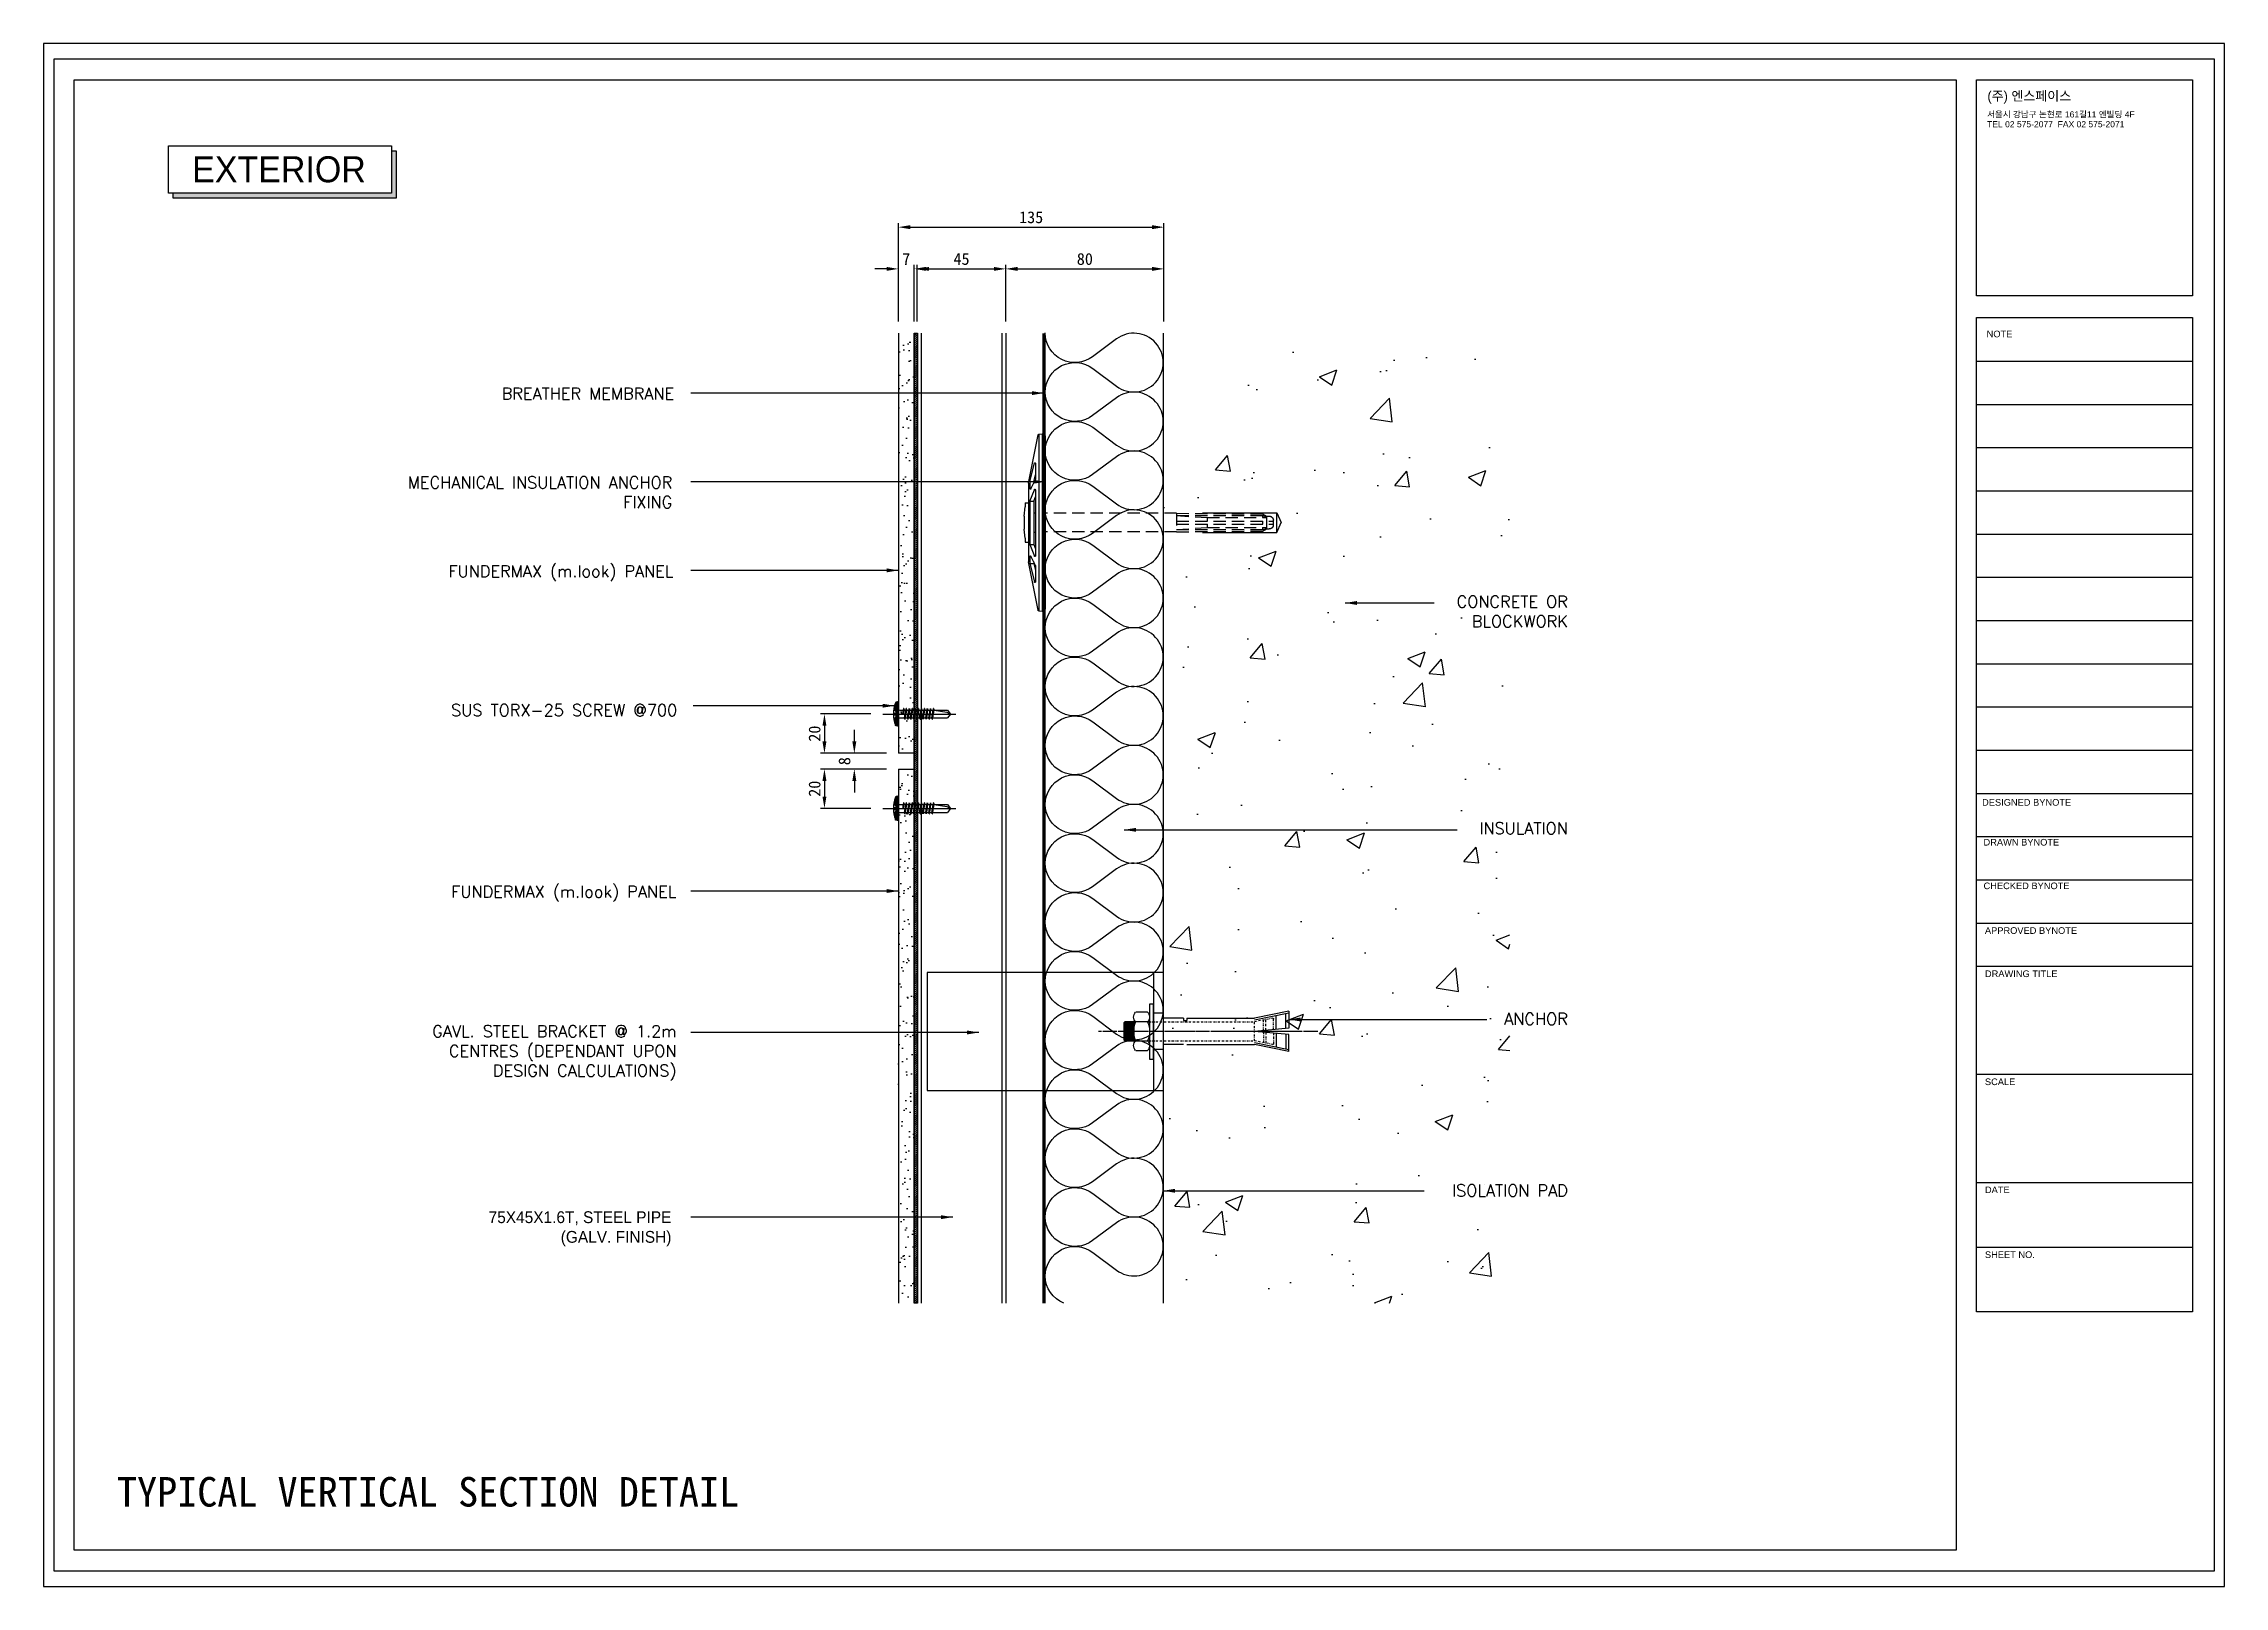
# Model space of a CAD drawing. Header units: millimetres. Extents: x 6755 to 21493, y 282 to 5565.
# Drawn here: x 7863 to 8972, y 2635 to 3419 of the extents above; entities that cross this region are included whole.
import ezdxf

# ---------------------------------------------------------------- set-up
doc = ezdxf.new("R2010")
doc.units = ezdxf.units.MM
doc.header["$MEASUREMENT"] = 0
for name, pattern in [('CENTER', [7.75, 7.25, -0.25, 0, -0.25]), ('DASHDOTX2', [2, 1, -0.5, 0, -0.5]), ('HIDDEN', [0.375, 0.25, -0.125])]:
    doc.linetypes.add(name, pattern=pattern)
for name, color, linetype in [('3', 3, 'Continuous'), ('Bolt', 1, 'Continuous'), ('BREATHER', 150, 'Continuous'), ('DIM', 1, 'Continuous'), ('Dims', 1, 'Continuous'), ('INSULATION', 2, 'Continuous'), ('Pressings', 3, 'Continuous'), ('Structure', 6, 'Continuous')]:
    doc.layers.add(name, color=color, linetype=linetype)
for name, color, linetype, true_color in [('4', 4, 'Continuous', 0x00ffff), ('Components', 7, 'Continuous', 0x000000), ('nt', 7, 'Continuous', 0x994c00), ('NT Panel', 7, 'Continuous', 0xbfff7f), ('TE 07', 7, 'Continuous', 0x000000), ('TEXT', 2, 'Continuous', 0xffff00)]:
    doc.layers.add(name, color=color, linetype=linetype, true_color=true_color)
doc.styles.add('Arial', font='arial.ttf')
doc.styles.add('HY울릉도L', font='Dotum.ttf')
doc.styles.add('style1', font='simplex.shx')
doc.dimstyles.new('Telling', dxfattribs={"dimscale": 2, "dimtxt": 3, "dimasz": 3, "dimexe": 1, "dimexo": 3, "dimgap": 1, "dimtad": 1, "dimdec": 1, "dimrnd": 1, "dimdsep": 46, "dimtxsty": 'Standard', "dimcen": 3, "dimclrd": 1, "dimclre": 1, "dimclrt": 2, "dimadec": 0, "dimazin": 0, "dimtfac": 1, "dimtdec": 1, "dimtofl": 0, "dimtmove": 0, "dimatfit": 0, "dimfxl": 1, "dimtolj": 1, "dimtzin": 0, "dimlwe": -1, "dimarcsym": 0})
pattern_1 = [(142.5, (31060.019, 1779.269), (0.3200063, 9.7882647), [0, -7.7216, 0, -8.636, 0, -8.255]), (172.5, (31060.019, 1779.269), (-8.990466, 14.336502), [0, -4.1656, 0, -6.9596, 0, -2.667]), (212.5, (31066.267, 1779.269), (-15.8198474, 0.0287437), [0, -2.54, 0, -9.144, 0, -11.938]), (222.5, (31066.267, 1779.269), (-15.271129, 4.4585865), [0, -1.27, 0, -5.9944, 0, -6.858])]

msp = doc.modelspace()

# ---------------------------------------------------------------- texts
at = {"layer": 'TEXT', "color": 7, "style": 'HY울릉도L'}
msp.add_text('EXTERIOR', height=13.2001, dxfattribs=at).set_placement((7938.926, 3348.117))
at = {"layer": 'TEXT'}
msp.add_text('TYPICAL VERTICAL SECTION DETAIL', height=15, dxfattribs=at).set_placement((7900.681, 2675.068))
at = {"layer": 'TEXT', "char_height": 6, "style": 'style1'}
for s, insert, width, attachment_point in [('\\pxqr;BREATHER MEMBRANE', (8183.966, 3243.715), 147.63272, 3), ('\\pxqr;MECHANICAL INSULATION ANCHOR FIXING', (8183.019, 3198.523), 153.91383, 3), ('\\pxqr;FUNDERMAX (m.look) PANEL', (8183.641, 3153.423), 153.91383, 3), ('CONCRETE OR \\PBLOCKWORK', (8638.378, 3137.958), 147.63272, 3), ('\\pxqr;SUS TORX-25 SCREW @700', (8037.896, 3082.821), 147.63272, 1), ('INSULATION', (8638.378, 3022.802), 63.01319, 3), ('\\pxqr;FUNDERMAX (m.look) PANEL', (8185.063, 2990.572), 153.91383, 3), ('\\pxqr;GAVL. STEEL BRACKET @ 1.2m CENTRES (DEPENDANT UPON DESIGN CALCULATIONS)', (8037.526, 2919.615), 147.63272, 1), ('ANCHOR', (8638.378, 2925.914), 147.63272, 3), ('ISOLATION PAD', (8638.378, 2838.689), 147.63272, 3), ('{\\fHY울릉도L|b0|i0|c129|p18;75X45X1.6T, STEEL PIPE \\P(GALV. FINISH)}', (8182.581, 2825.135), 168.52677, 3)]:
    msp.add_mtext(s, dxfattribs=dict(at, insert=insert, width=width, attachment_point=attachment_point))

# ---------------------------------------------------------------- blocks, each defined once
blk = doc.blocks.new('AL-TEMPLATE')
at = {"color": 9, "true_color": 0xc0c0c0}
for p, q in [((2716.82, 1392.97), (2800.02, 1392.97)), ((2716.82, 1376.33), (2800.02, 1376.33)), ((2716.82, 1359.69), (2800.02, 1359.69)), ((2716.82, 1343.05), (2800.02, 1343.05)), ((2716.82, 1326.41), (2800.02, 1326.41)), ((2716.82, 1309.77), (2800.02, 1309.77)), ((2716.82, 1293.13), (2800.02, 1293.13)), ((2716.82, 1276.49), (2800.02, 1276.49)), ((2716.82, 1259.85), (2800.02, 1259.85)), ((2716.82, 1243.21), (2800.02, 1243.21)), ((2716.82, 1209.93), (2800.02, 1209.93)), ((2716.82, 1193.29), (2800.02, 1193.29)), ((2716.82, 1176.65), (2800.02, 1176.65)), ((2716.82, 1118.41), (2800.02, 1118.41)), ((2716.82, 1076.81), (2800.02, 1076.81)), ((2716.82, 1051.85), (2800.02, 1051.85))]:
    blk.add_line(p, q, dxfattribs=at)
for points in [[(1976.34, 1509.45), (2808.34, 1509.45), (2808.34, 927.05), (1976.34, 927.05)], [(2716.82, 1501.32), (2800.02, 1501.32), (2800.02, 1418.12), (2716.82, 1418.12)], [(2716.82, 1409.8), (2800.02, 1409.8), (2800.02, 1026.89), (2716.82, 1026.89)]]:
    blk.add_lwpolyline(points, close=True, dxfattribs=at)
for points in [[(2716.82, 1226.57), (2800.02, 1226.57)], [(2716.82, 1160.01), (2800.02, 1160.01)]]:
    blk.add_lwpolyline(points, dxfattribs=at)
at = {"layer": 'nt', "color": 254, "linetype": 'Continuous', "true_color": 0xd6d6d6}
blk.add_lwpolyline([(1972.34, 1515.25), (1972.34, 921.25), (2812.34, 921.25), (2812.34, 1515.25)], close=True, dxfattribs=at)
at = {"layer": 'TE 07'}
blk.add_lwpolyline([(1984.07, 1501.32), (2709.08, 1501.32), (2709.08, 935.18), (1984.07, 935.18)], close=True, dxfattribs=at)
at = {"color": 150, "true_color": 0x007fff, "insert": (2721.06, 1496.93), "char_height": 3.6698, "width": 35.1369, "attachment_point": 1, "line_spacing_factor": 0.963855}
blk.add_mtext('\\fExpo M;(주) 엔스페이스', dxfattribs=at)
at = {"color": 7, "true_color": 0xffffff, "insert": (2720.94, 1489.17), "char_height": 2.3487, "width": 61.8214, "attachment_point": 1, "line_spacing_factor": 0.963855, "style": 'Arial'}
blk.add_mtext('\\fArial;서울시 강남구 논현로 161길11 엔빌딩 4F\\PTEL 02 575-2077  FAX 02 575-2071', dxfattribs=at)
at = {"color": 9, "true_color": 0xc0c0c0, "char_height": 2.5559, "attachment_point": 1, "line_spacing_factor": 0.963855}
for s, insert, width in [('\\fArial;NOTE', (2720.76, 1404.73), 11.9173), ('\\fArial;DESIGNED BYNOTE', (2719.01, 1224.39), 36.0906), ('\\fArial;DRAWN BYNOTE', (2719.56, 1209.04), 30.9788), ('\\fArial;CHECKED BYNOTE', (2719.56, 1192.25), 35.0282), ('\\fArial;APPROVED BYNOTE', (2720.1, 1175.04), 37.5533), ('\\fArial;DRAWING TITLE', (2720.1, 1158.4), 29.8086), ('\\fArial;SCALE', (2720.1, 1116.8), 13.8111), ('\\fArial;DATE', (2720.1, 1075.2), 11.517), ('\\fArial;SHEET NO.', (2720.1, 1050.24), 21.1247)]:
    blk.add_mtext(s, dxfattribs=dict(at, insert=insert, width=width))
blk = doc.blocks.new('Insulation Anchor')
at = {"layer": 'Components'}
for p, q in [((23834.6, 1327.2), (23832.3, 1322.3)), ((23834.6, 1317.3), (23832.3, 1322.3)), ((23834.6, 1317.3), (23834.6, 1327.2)), ((23872.3, 1327.2), (23834.6, 1327.2)), ((23872.3, 1317.3), (23834.6, 1317.3))]:
    blk.add_line(p, q, dxfattribs=at)
for points in [[(23953.9, 1367.3), (23952.3, 1366.3)], [(23952.3, 1366.3), (23952.3, 1278.3)], [(23953.9, 1367.3), (23953.9, 1277.3)], [(23955.6, 1367.2), (23953.9, 1367.3)], [(23955.6, 1367.2), (23955.6, 1277.5)], [(23955.9, 1366.9), (23955.9, 1366.9), (23955.9, 1366.9), (23955.9, 1367), (23955.8, 1367), (23955.8, 1367.1), (23955.7, 1367.1), (23955.6, 1367.2)], [(23960.9, 1342.3), (23955.9, 1366.9)], [(23957.8, 1352.5), (23957.8, 1352.5), (23957.8, 1352.6), (23957.8, 1352.7), (23957.7, 1352.7), (23957.6, 1352.7), (23957.6, 1352.7), (23957.5, 1352.7), (23957.4, 1352.6), (23957.3, 1352.5), (23957.3, 1352.5)], [(23957.3, 1352.5), (23957.3, 1344.1)], [(23958.2, 1343.1), (23957.3, 1346.6)], [(23957.3, 1344.1), (23957.4, 1343.9)], [(23959.7, 1339.4), (23957.4, 1343.9)], [(23960.1, 1343.1), (23957.8, 1352.5)], [(23958.2, 1343.1), (23958.2, 1342.4)], [(23960.1, 1343.1), (23958.2, 1343.1)], [(23960.1, 1343.1), (23960.1, 1339.5)], [(23960.9, 1342.3), (23960.9, 1302.3)], [(23957.8, 1339), (23957.8, 1339), (23957.8, 1339.1), (23957.7, 1339.1), (23957.7, 1339.2), (23957.6, 1339.2), (23957.6, 1339.2), (23957.5, 1339.2), (23957.5, 1339.1), (23957.4, 1339.1), (23957.4, 1339), (23957.3, 1339), (23957.3, 1339), (23957.3, 1338.9)], [(23957.3, 1338.9), (23957.3, 1305.3)], [(23960.1, 1333.1), (23958.2, 1333.1), (23957.3, 1335.3)], [(23960.1, 1333.1), (23957.8, 1339)], [(23958.2, 1333.1), (23958.2, 1311.2)], [(23959.7, 1339.4), (23959.7, 1339.4), (23959.7, 1339.3), (23959.8, 1339.3), (23959.8, 1339.3), (23959.9, 1339.3), (23960, 1339.3), (23960, 1339.3), (23960, 1339.3), (23960, 1339.4), (23960.1, 1339.4), (23960.1, 1339.5), (23960.1, 1339.5)], [(23960.1, 1333.1), (23960.1, 1311.2)], [(23962.6, 1332.3), (23960.9, 1332.3)], [(23962.6, 1332.3), (23962.6, 1330.3)], [(23958.2, 1327.2), (23957.3, 1327.2)], [(23963.1, 1325.6), (23962.6, 1330.3)], [(23963.1, 1325.6), (23963.1, 1318.9)], [(23958.2, 1317.4), (23957.3, 1317.4)], [(23960.1, 1311.2), (23958.2, 1311.2), (23957.3, 1309)], [(23960.1, 1311.2), (23957.8, 1305.2)], [(23962.6, 1312.3), (23960.9, 1312.3)], [(23962.6, 1314.3), (23963.1, 1318.9)], [(23962.6, 1314.3), (23962.6, 1312.3)], [(23955.9, 1277.7), (23960.9, 1302.3)], [(23957.3, 1305.3), (23957.3, 1305.2), (23957.4, 1305.2), (23957.4, 1305.1), (23957.5, 1305.1), (23957.5, 1305.1), (23957.6, 1305.1), (23957.6, 1305.1), (23957.7, 1305.1), (23957.7, 1305.1), (23957.8, 1305.1), (23957.8, 1305.2)], [(23960.1, 1301.4), (23958.2, 1301.4), (23957.3, 1297.9)], [(23957.4, 1300.6), (23957.3, 1300.4)], [(23957.3, 1300.4), (23957.3, 1292.2)], [(23959.7, 1305.1), (23957.4, 1300.6)], [(23960.1, 1301.4), (23957.8, 1292.1)], [(23958.2, 1302.3), (23958.2, 1301.4)], [(23960.1, 1305), (23960.1, 1305.1), (23960.1, 1305.1), (23960, 1305.2), (23960, 1305.2), (23960, 1305.3), (23959.9, 1305.3), (23959.8, 1305.3), (23959.8, 1305.2), (23959.7, 1305.2), (23959.7, 1305.2), (23959.7, 1305.1)], [(23960.1, 1305), (23960.1, 1301.4)], [(23957.3, 1292.2), (23957.3, 1292.1), (23957.3, 1292), (23957.4, 1292), (23957.4, 1291.9), (23957.5, 1291.9), (23957.5, 1291.9), (23957.6, 1291.9), (23957.6, 1291.9), (23957.7, 1291.9), (23957.7, 1291.9), (23957.8, 1291.9), (23957.8, 1292), (23957.8, 1292), (23957.8, 1292.1)], [(23955.6, 1277.5), (23953.9, 1277.3), (23952.3, 1278.3)], [(23955.6, 1277.5), (23955.7, 1277.5), (23955.8, 1277.5), (23955.8, 1277.5), (23955.9, 1277.5), (23955.9, 1277.6), (23955.9, 1277.6), (23955.9, 1277.7)]]:
    blk.add_lwpolyline(points, dxfattribs=at)
at = {"layer": 'Components', "linetype": 'HIDDEN', "ltscale": 25}
for points in [[(23838.4, 1325.6), (23838.3, 1325.5), (23838.2, 1325.5), (23838.1, 1325.5), (23838, 1325.5), (23837.9, 1325.5), (23837.8, 1325.4), (23837.7, 1325.4), (23837.6, 1325.3), (23837.5, 1325.3), (23837.4, 1325.3), (23837.3, 1325.2), (23837.3, 1325.2), (23837.2, 1325.1), (23837.1, 1325.1), (23837.1, 1325), (23837, 1324.9), (23836.9, 1324.9), (23836.8, 1324.8), (23836.8, 1324.7), (23836.7, 1324.6), (23836.7, 1324.6), (23836.6, 1324.5), (23836.6, 1324.4), (23836.6, 1324.3), (23836.5, 1324.2), (23836.5, 1324.1), (23836.4, 1324), (23836.4, 1323.9), (23836.4, 1323.9), (23836.4, 1323.7), (23836.3, 1323.7), (23836.3, 1323.5)], [(23836.3, 1321), (23836.3, 1320.9), (23836.4, 1320.8), (23836.4, 1320.8), (23836.4, 1320.6), (23836.4, 1320.5), (23836.5, 1320.5), (23836.5, 1320.3), (23836.6, 1320.3), (23836.6, 1320.2), (23836.6, 1320), (23836.7, 1320), (23836.7, 1319.9), (23836.8, 1319.8), (23836.8, 1319.8), (23836.9, 1319.7), (23837, 1319.6), (23837.1, 1319.6), (23837.1, 1319.5), (23837.2, 1319.4), (23837.3, 1319.3), (23837.3, 1319.3), (23837.4, 1319.3), (23837.5, 1319.2), (23837.6, 1319.2), (23837.7, 1319.1), (23837.8, 1319.1), (23837.9, 1319.1), (23838, 1319.1), (23838.1, 1319.1), (23838.2, 1319.1), (23838.3, 1319.1), (23838.4, 1319.1)], [(23836.4, 1323.5), (23836.4, 1321)], [(23885.5, 1323), (23836.4, 1323)], [(23885.5, 1321.5), (23836.4, 1321.5)], [(23839.8, 1325.6), (23838.4, 1325.6)], [(23841.8, 1326.7), (23839.8, 1325.5)], [(23841.8, 1325.8), (23839.8, 1325.2)], [(23839.8, 1325.5), (23839.8, 1319.1)], [(23870, 1324.9), (23839.8, 1324.9)], [(23870, 1319.8), (23839.8, 1319.8)], [(23885.5, 1327), (23841.8, 1326.7)], [(23841.8, 1326.7), (23841.8, 1326.7)], [(23885.5, 1325.8), (23841.8, 1325.8)], [(23841.8, 1325.8), (23841.8, 1324.9)], [(23841.8, 1323), (23841.8, 1321.5)], [(23841.8, 1319.8), (23841.8, 1318.7)], [(23885.5, 1325.8), (23870, 1324.9)], [(23870, 1324.9), (23870, 1323)], [(23870, 1321.5), (23870, 1319.8)], [(23885.5, 1318.7), (23870, 1319.8)], [(23885.5, 1327), (23952.3, 1327)], [(23885.5, 1327), (23885.5, 1317.5)], [(23839.8, 1319.1), (23838.4, 1319.1)], [(23841.8, 1318.7), (23839.8, 1319.3)], [(23841.8, 1317.9), (23839.8, 1319.1)], [(23885.5, 1318.7), (23841.8, 1318.7)], [(23885.5, 1317.6), (23841.8, 1317.9)], [(23841.8, 1317.9), (23841.8, 1317.9)], [(23885.5, 1317.6), (23952.3, 1317.6)]]:
    blk.add_lwpolyline(points, dxfattribs=at)
blk = doc.blocks.new('al-anchor')
at = {"layer": 'Bolt', "linetype": 'CENTER'}
blk.add_line((450.1, 842.4), (450.1, 731), dxfattribs=at)
at = {"layer": 'Bolt'}
for p, q in [((439.9, 827.7), (443.4, 810.2)), ((439.9, 827.7), (448.5, 827.7)), ((440.8, 827.7), (444.3, 810.3)), ((448.6, 826.2), (441.2, 826.2)), ((449.1, 821.3), (442.1, 821.3)), ((448.5, 827.7), (450.1, 810.2)), ((451.8, 827.7), (450.1, 810.2)), ((451.2, 821.3), (458.2, 821.3)), ((451.7, 826.2), (459.1, 826.2)), ((460.4, 827.7), (451.8, 827.7)), ((459.4, 827.7), (455.9, 810.3)), ((460.4, 827.7), (456.9, 810.3)), ((443.4, 775.8), (443.4, 810.2)), ((456.9, 775.8), (456.9, 810.3)), ((443.4, 774.2), (443.4, 763.9)), ((455.7, 774.2), (455.7, 775.8)), ((456.9, 775.8), (455.7, 775.8)), ((456.9, 774.2), (455.7, 774.2)), ((456.9, 774.2), (456.9, 763.9)), ((440.4, 749.9), (440.4, 755.9)), ((440.9, 763.9), (440.9, 758.9)), ((459.4, 763.9), (440.9, 763.9)), ((445.4, 744.4), (445.4, 755.9)), ((454.9, 755.9), (454.9, 744.4)), ((459.4, 763.9), (459.4, 758.9)), ((459.9, 755.9), (459.9, 749.9)), ((454.9, 748.9), (445.4, 748.9)), ((454.9, 748.4), (445.4, 748.4)), ((454.9, 747.9), (445.4, 747.9)), ((454.9, 747.4), (445.4, 747.4)), ((454.9, 746.9), (445.4, 746.9)), ((454.9, 746.4), (445.4, 746.4)), ((454.9, 745.9), (445.4, 745.9)), ((454.9, 745.4), (445.4, 745.4)), ((454.9, 744.9), (445.4, 744.9)), ((454.9, 744.4), (445.4, 744.4)), ((445.4, 744.4), (445.9, 743.9)), ((454.4, 743.9), (445.9, 743.9)), ((454.4, 743.9), (454.9, 744.4))]:
    blk.add_line(p, q, dxfattribs=at)
at = {"layer": 'Bolt', "linetype": 'DASHDOTX2'}
for p, q in [((443.5, 819.5), (445.3, 810.3)), ((449.2, 820), (444, 820)), ((449.6, 816.1), (444.1, 816.1)), ((449.7, 814.8), (444.4, 814.8)), ((445.4, 755.9), (445.4, 810.2)), ((445.4, 810.2), (454.9, 810.2)), ((450.6, 814.8), (455.9, 814.8)), ((450.7, 816.1), (456.1, 816.1)), ((451.1, 820), (456.3, 820)), ((454.9, 755.9), (454.9, 810.2)), ((456.8, 819.5), (455, 810.3))]:
    blk.add_line(p, q, dxfattribs=at)
at = {"layer": 'Bolt'}
blk.add_lwpolyline([(436, 758.9), (464, 758.9), (464, 756.9), (436, 756.9)], close=True, dxfattribs=at)
at = {"layer": 'Bolt', "linetype": 'DASHDOTX2'}
for centre, start, end in [((444, 819.5), 91.5299, 176.3045), ((456.3, 819.5), 3.6955, 88.4701)]:
    blk.add_arc(centre, 0.513, start, end, dxfattribs=at)
at = {"layer": 'Bolt'}
for centre, radius, start, end in [((442.9, 753.3), 3.58, 45.683, 134.317), ((450.1, 745.3), 11.6, 65.7903, 114.2097), ((457.4, 753.3), 3.58, 45.683, 134.317), ((442.9, 752.4), 3.58, 225.683, 314.317), ((450.1, 760.4), 11.6, 245.7903, 294.2097), ((457.4, 752.4), 3.58, 225.683, 314.317)]:
    blk.add_arc(centre, radius, start, end, dxfattribs=at)
blk = doc.blocks.new('*D188')
at = {"layer": 'Defpoints', "color": 0, "transparency": 16777216}
for p in [(8275.6, 3049.9), (8298, 3057.9), (8298, 3049.9)]:
    blk.add_point(p, dxfattribs=at)
at = {"layer": 'Dims', "color": 1, "lineweight": -2, "transparency": 16777216}
for p, q in [((8275.6, 3063.9), (8275.6, 3069.9)), ((8275.6, 3043.9), (8275.6, 3037.9))]:
    blk.add_line(p, q, dxfattribs=at)
at = {"layer": 'Dims', "color": 1, "transparency": 16777216}
for p, q in [((8292, 3057.9), (8273.6, 3057.9)), ((8292, 3049.9), (8273.6, 3049.9))]:
    blk.add_line(p, q, dxfattribs=at)
for points in [[(8274.6, 3063.9), (8276.6, 3063.9), (8275.6, 3057.9)], [(8274.6, 3043.9), (8276.6, 3043.9), (8275.6, 3049.9)]]:
    blk.add_solid(points, dxfattribs=at)
at = {"layer": 'Dims', "color": 2, "transparency": 16777216, "insert": (8270.6, 3053.9), "char_height": 6, "attachment_point": 5, "rotation": 90}
blk.add_mtext('\\A1;8', dxfattribs=at)
blk = doc.blocks.new('*D82')
at = {"layer": 'Defpoints', "color": 0, "transparency": 16777216}
for p in [(8306, 3304.1), (8298, 3271.4), (8306, 3271.4)]:
    blk.add_point(p, dxfattribs=at)
at = {"layer": 'Dims', "color": 1, "transparency": 16777216}
for p, q in [((8298, 3277.4), (8298, 3306.1)), ((8306, 3277.4), (8306, 3306.1))]:
    blk.add_line(p, q, dxfattribs=at)
at = {"layer": 'Dims', "color": 1, "lineweight": -2, "transparency": 16777216}
for p, q in [((8292, 3304.1), (8286, 3304.1)), ((8312, 3304.1), (8318, 3304.1))]:
    blk.add_line(p, q, dxfattribs=at)
at = {"layer": 'Dims', "color": 1, "transparency": 16777216}
for points in [[(8292, 3305.1), (8292, 3303.1), (8298, 3304.1)], [(8312, 3305.1), (8312, 3303.1), (8306, 3304.1)]]:
    blk.add_solid(points, dxfattribs=at)
at = {"layer": 'Dims', "color": 2, "transparency": 16777216, "insert": (8302, 3309.1), "char_height": 6, "attachment_point": 5}
blk.add_mtext('\\A1;7', dxfattribs=at)
blk = doc.blocks.new('*D83')
at = {"layer": 'Defpoints', "color": 0, "transparency": 16777216}
for p in [(8352.6, 3304.1), (8307.6, 3271.4), (8352.6, 3271.4)]:
    blk.add_point(p, dxfattribs=at)
at = {"layer": 'Dims', "color": 1, "transparency": 16777216}
for p, q in [((8307.6, 3277.4), (8307.6, 3306.1)), ((8352.6, 3277.4), (8352.6, 3306.1))]:
    blk.add_line(p, q, dxfattribs=at)
at = {"layer": 'Dims', "color": 1, "lineweight": -2, "transparency": 16777216}
blk.add_line((8313.6, 3304.1), (8346.6, 3304.1), dxfattribs=at)
at = {"layer": 'Dims', "color": 1, "transparency": 16777216}
for points in [[(8313.6, 3305.1), (8313.6, 3303.1), (8307.6, 3304.1)], [(8346.6, 3305.1), (8346.6, 3303.1), (8352.6, 3304.1)]]:
    blk.add_solid(points, dxfattribs=at)
at = {"layer": 'Dims', "color": 2, "transparency": 16777216, "insert": (8330.1, 3309.1), "char_height": 6, "attachment_point": 5}
blk.add_mtext('\\A1;45', dxfattribs=at)
blk = doc.blocks.new('*D109')
at = {"layer": 'Defpoints', "color": 0, "transparency": 16777216}
for p in [(8433, 3304.1), (8352.6, 3272), (8433, 3272)]:
    blk.add_point(p, dxfattribs=at)
at = {"layer": 'Dims', "color": 1, "transparency": 16777216}
for p, q in [((8352.6, 3278), (8352.6, 3306.1)), ((8433, 3278), (8433, 3306.1))]:
    blk.add_line(p, q, dxfattribs=at)
at = {"layer": 'Dims', "color": 1, "lineweight": -2, "transparency": 16777216}
blk.add_line((8358.6, 3304.1), (8427, 3304.1), dxfattribs=at)
at = {"layer": 'Dims', "color": 1, "transparency": 16777216}
for points in [[(8358.6, 3305.1), (8358.6, 3303.1), (8352.6, 3304.1)], [(8427, 3305.1), (8427, 3303.1), (8433, 3304.1)]]:
    blk.add_solid(points, dxfattribs=at)
at = {"layer": 'Dims', "color": 2, "transparency": 16777216, "insert": (8392.8, 3309.1), "char_height": 6, "attachment_point": 5}
blk.add_mtext('\\A1;80', dxfattribs=at)
blk = doc.blocks.new('*D110')
at = {"layer": 'Defpoints', "color": 0, "transparency": 16777216}
for p in [(8433, 3325.3), (8298, 3271.4), (8433, 3271.4)]:
    blk.add_point(p, dxfattribs=at)
at = {"layer": 'Dims', "color": 1, "transparency": 16777216}
for p, q in [((8298, 3277.4), (8298, 3327.3)), ((8433, 3277.4), (8433, 3327.3))]:
    blk.add_line(p, q, dxfattribs=at)
at = {"layer": 'Dims', "color": 1, "lineweight": -2, "transparency": 16777216}
blk.add_line((8304, 3325.3), (8427, 3325.3), dxfattribs=at)
at = {"layer": 'Dims', "color": 1, "transparency": 16777216}
for points in [[(8304, 3326.3), (8304, 3324.3), (8298, 3325.3)], [(8427, 3326.3), (8427, 3324.3), (8433, 3325.3)]]:
    blk.add_solid(points, dxfattribs=at)
at = {"layer": 'Dims', "color": 2, "transparency": 16777216, "insert": (8365.5, 3330.3), "char_height": 6, "attachment_point": 5}
blk.add_mtext('\\A1;135', dxfattribs=at)
blk = doc.blocks.new('SDS')
at = {"layer": 'Bolt', "linetype": 'ByBlock'}
h = blk.add_hatch(color=256, dxfattribs=at)
edge = h.paths.add_edge_path()
edge.add_ellipse((2174.7, 2125), major_axis=(0.122, 0.122), ratio=1, start_angle=227.4952, end_angle=310.1753, ccw=False)
edge.add_line((2174.7, 2124.8), (2174.2, 2124.8))
edge.add_ellipse((2174.2, 2125.2), major_axis=(-0.273, 0.273), ratio=1, start_angle=58.6705, end_angle=131.9754, ccw=False)
edge.add_ellipse((2189.6, 2130.8), major_axis=(11.8, 11.8), ratio=1, start_angle=143.5595, end_angle=154.9155, ccw=False)
edge.add_line((2173.1, 2128.3), (2173.9, 2128.3))
edge.add_line((2173.9, 2128.3), (2174.5, 2130.8))
edge.add_line((2174.5, 2130.8), (2173.9, 2133.3))
edge.add_line((2173.9, 2133.3), (2173.1, 2133.3))
edge.add_ellipse((2189.6, 2130.8), major_axis=(-11.8, 11.8), ratio=1, start_angle=25.0886, end_angle=36.4366, ccw=False)
edge.add_ellipse((2174.2, 2136.4), major_axis=(-0.273, 0.273), ratio=1, start_angle=-41.9754, end_angle=31.5885, ccw=False)
edge.add_line((2174.2, 2136.8), (2174.7, 2136.8))
edge.add_ellipse((2174.7, 2136.7), major_axis=(0.122, 0.122), ratio=1, start_angle=319.8247, end_angle=402.5048, ccw=False)
edge.add_line((2174.9, 2136.7), (2174.9, 2125))
for points in [[(2178.2, 2133.5), (2177.9, 2130.8), (2177.8, 2130.7), (2177.8, 2130.8), (2178.1, 2133.6), (2178.2, 2133.6)], [(2179.4, 2133.6), (2179.4, 2133.6), (2179.4, 2133.6), (2179.4, 2133.5), (2178.8, 2128.1), (2178.7, 2128.1), (2178.7, 2128.1)], [(2180.9, 2133.6), (2180.9, 2133.6), (2181, 2133.6), (2181, 2133.5), (2180.3, 2128.1), (2180.3, 2128.1), (2180.2, 2128.1)], [(2182.4, 2133.6), (2182.5, 2133.6), (2182.5, 2133.6), (2182.5, 2133.5), (2181.9, 2128.1), (2181.8, 2128.1), (2181.8, 2128.1)], [(2184, 2133.6), (2184, 2133.6), (2184, 2133.6), (2184.1, 2133.5), (2183.4, 2128.1), (2183.4, 2128.1), (2183.3, 2128.1)], [(2185.5, 2133.6), (2185.6, 2133.6), (2185.6, 2133.6), (2185.6, 2133.5), (2185, 2128.1), (2184.9, 2128.1), (2184.9, 2128.1)], [(2187.1, 2133.6), (2187.1, 2133.6), (2187.1, 2133.6), (2187.2, 2133.5), (2186.5, 2128.1), (2186.5, 2128.1), (2186.4, 2128.1)], [(2188.6, 2133.6), (2188.7, 2133.6), (2188.7, 2133.6), (2188.7, 2133.5), (2188.1, 2128.1), (2188, 2128.1), (2187.9, 2128.1)], [(2190.1, 2133.6), (2190.2, 2133.6), (2190.2, 2133.6), (2190.2, 2133.5), (2189.6, 2128.1), (2189.5, 2128.1), (2189.5, 2128.1)], [(2191.7, 2133.6), (2191.7, 2133.6), (2191.8, 2133.6), (2191.8, 2133.5), (2191.1, 2128.1), (2191.1, 2128.1), (2191, 2128.1)], [(2193.2, 2133.6), (2193.3, 2133.6), (2193.3, 2133.6), (2193.3, 2133.5), (2192.7, 2128.1), (2192.6, 2128.1), (2192.6, 2128.1)]]:
    blk.add_hatch(color=256, dxfattribs=at).paths.add_polyline_path(points)
at = {"layer": 'Bolt', "linetype": 'CENTER', "ltscale": 10}
blk.add_line((2167.4, 2130.8), (2204.6, 2130.8), dxfattribs=at)
at = {"layer": 'Bolt'}
for p, q in [((2176.2, 2132.8), (2177.9, 2132.8)), ((2177.8, 2130.8), (2178.1, 2133.6)), ((2177.8, 2130.8), (2177.9, 2132.8)), ((2178.1, 2133.6), (2177.9, 2132.8)), ((2177.9, 2130.8), (2178.2, 2133.5)), ((2177.9, 2130.8), (2178.4, 2132.8)), ((2178.2, 2133.6), (2178.4, 2132.8)), ((2178.4, 2132.8), (2179.1, 2132.8)), ((2178.5, 2128.8), (2179.1, 2132.8)), ((2178.7, 2128.1), (2179.4, 2133.6)), ((2178.8, 2128.1), (2179.5, 2133.5)), ((2179, 2128.8), (2179.6, 2132.8)), ((2179.3, 2133.6), (2179.1, 2132.8)), ((2179.4, 2133.6), (2179.6, 2132.8)), ((2179.6, 2132.8), (2180.4, 2132.8)), ((2179.6, 2132.8), (2180.7, 2132.8)), ((2180, 2128.8), (2180.7, 2132.8)), ((2180.2, 2128.1), (2180.9, 2133.6)), ((2180.3, 2128.1), (2181, 2133.5)), ((2180.5, 2128.8), (2181.2, 2132.8)), ((2180.9, 2133.6), (2180.7, 2132.8)), ((2181, 2133.6), (2181.2, 2132.8)), ((2181.2, 2132.8), (2181.9, 2132.8)), ((2181.2, 2132.8), (2182.2, 2132.8)), ((2181.6, 2128.8), (2182.2, 2132.8)), ((2181.8, 2128.1), (2182.4, 2133.6)), ((2181.9, 2128.1), (2182.5, 2133.5)), ((2182.1, 2128.8), (2182.7, 2132.8)), ((2182.4, 2133.6), (2182.2, 2132.8)), ((2182.5, 2133.6), (2182.7, 2132.8)), ((2182.7, 2132.8), (2183.4, 2132.8)), ((2182.7, 2132.8), (2183.7, 2132.8)), ((2183.1, 2128.8), (2183.7, 2132.8)), ((2183.3, 2128.1), (2184, 2133.6)), ((2183.4, 2128.1), (2184.1, 2133.5)), ((2183.6, 2128.8), (2184.2, 2132.8)), ((2183.9, 2133.6), (2183.7, 2132.8)), ((2184, 2133.6), (2184.2, 2132.8)), ((2184.2, 2132.8), (2185, 2132.8)), ((2184.2, 2132.8), (2185.3, 2132.8)), ((2184.7, 2128.8), (2185.3, 2132.8)), ((2184.9, 2128.1), (2185.5, 2133.6)), ((2185, 2128.1), (2185.6, 2133.5)), ((2185.2, 2128.8), (2185.8, 2132.8)), ((2185.5, 2133.6), (2185.3, 2132.8)), ((2185.6, 2133.6), (2185.8, 2132.8)), ((2185.8, 2132.8), (2186.5, 2132.8)), ((2185.8, 2132.8), (2186.8, 2132.8)), ((2186.2, 2128.8), (2186.8, 2132.8)), ((2186.4, 2128.1), (2187.1, 2133.6)), ((2186.5, 2128.1), (2187.2, 2133.5)), ((2186.7, 2128.8), (2187.3, 2132.8)), ((2187, 2133.6), (2186.8, 2132.8)), ((2187.1, 2133.6), (2187.3, 2132.8)), ((2187.3, 2132.8), (2188.1, 2132.8)), ((2187.3, 2132.8), (2188.4, 2132.8)), ((2187.7, 2128.8), (2188.4, 2132.8)), ((2187.9, 2128.1), (2188.6, 2133.6)), ((2188.1, 2128.1), (2188.7, 2133.5)), ((2188.2, 2128.8), (2188.9, 2132.8)), ((2188.6, 2133.6), (2188.4, 2132.8)), ((2188.7, 2133.6), (2188.9, 2132.8)), ((2188.9, 2132.8), (2189.6, 2132.8)), ((2188.9, 2132.8), (2189.9, 2132.8)), ((2189.3, 2128.8), (2189.9, 2132.8)), ((2189.5, 2128.1), (2190.1, 2133.6)), ((2189.6, 2128.1), (2190.2, 2133.5)), ((2189.8, 2128.8), (2190.4, 2132.8)), ((2190.1, 2133.6), (2189.9, 2132.8)), ((2190.2, 2133.6), (2190.4, 2132.8)), ((2190.4, 2132.8), (2191.1, 2132.8)), ((2190.4, 2132.8), (2191.5, 2132.8)), ((2190.8, 2128.8), (2191.5, 2132.8)), ((2191, 2128.1), (2191.7, 2133.6)), ((2191.1, 2128.1), (2191.8, 2133.5)), ((2191.3, 2128.8), (2191.9, 2132.8)), ((2191.6, 2133.6), (2191.5, 2132.8)), ((2191.8, 2133.6), (2191.9, 2132.8)), ((2191.9, 2132.8), (2192.7, 2132.8)), ((2191.9, 2132.8), (2193, 2132.8)), ((2192.4, 2128.8), (2193, 2132.8)), ((2192.6, 2128.1), (2193.2, 2133.6)), ((2192.7, 2128.1), (2193.3, 2133.5)), ((2192.9, 2128.8), (2193.5, 2132.8)), ((2193.2, 2133.6), (2193, 2132.8)), ((2193, 2132.8), (2200.3, 2132.8)), ((2193.3, 2133.6), (2193.5, 2132.8)), ((2193.5, 2132.8), (2200, 2131.8)), ((2200, 2131.8), (2201.9, 2130.8)), ((2200.3, 2132.8), (2201.9, 2130.8)), ((2201.9, 2130.8), (2200.3, 2128.8)), ((2176.2, 2128.8), (2178.5, 2128.8)), ((2178.7, 2128.1), (2178.5, 2128.8)), ((2178.8, 2128.1), (2179, 2128.8)), ((2179, 2128.8), (2180, 2128.8)), ((2180.2, 2128.1), (2180, 2128.8)), ((2180.3, 2128.1), (2180.5, 2128.8)), ((2180.5, 2128.8), (2181.6, 2128.8)), ((2181.8, 2128.1), (2181.6, 2128.8)), ((2181.9, 2128.1), (2182.1, 2128.8)), ((2182.1, 2128.8), (2183.1, 2128.8)), ((2183.3, 2128.1), (2183.1, 2128.8)), ((2183.4, 2128.1), (2183.6, 2128.8)), ((2183.6, 2128.8), (2184.7, 2128.8)), ((2184.9, 2128.1), (2184.7, 2128.8)), ((2185, 2128.1), (2185.2, 2128.8)), ((2185.2, 2128.8), (2186.2, 2128.8)), ((2186.4, 2128.1), (2186.2, 2128.8)), ((2186.5, 2128.1), (2186.7, 2128.8)), ((2186.7, 2128.8), (2187.7, 2128.8)), ((2187.9, 2128.1), (2187.7, 2128.8)), ((2188.1, 2128.1), (2188.2, 2128.8)), ((2188.2, 2128.8), (2189.3, 2128.8)), ((2189.5, 2128.1), (2189.3, 2128.8)), ((2189.6, 2128.1), (2189.8, 2128.8)), ((2189.8, 2128.8), (2190.8, 2128.8)), ((2191, 2128.1), (2190.8, 2128.8)), ((2191.1, 2128.1), (2191.3, 2128.8)), ((2191.3, 2128.8), (2200.3, 2128.8)), ((2192.6, 2128.1), (2192.4, 2128.8)), ((2192.7, 2128.1), (2192.9, 2128.8))]:
    blk.add_line(p, q, dxfattribs=at)
for points in [[(2172.9, 2131.3), (2174.4, 2131.3)], [(2172.9, 2130.8), (2174.5, 2130.8)], [(2172.9, 2130.3), (2174.4, 2130.3)], [(2173, 2132.7), (2174, 2132.7)], [(2173, 2128.9), (2174, 2128.9)], [(2173.1, 2133.3), (2173.9, 2133.3)], [(2173.9, 2128.3), (2174.5, 2130.8), (2173.9, 2133.3)], [(2174.7, 2136.8), (2174.2, 2136.8)], [(2174.9, 2125), (2174.9, 2136.6)], [(2173.1, 2128.3), (2173.9, 2128.3)], [(2174.7, 2124.8), (2174.2, 2124.8)]]:
    blk.add_lwpolyline(points, dxfattribs=at)
for points in [[(2174.2, 2136.8, 0.333092), (2173.9, 2136.5, 30.48754)], [(2174.7, 2136.8, -0.452147), (2174.9, 2136.6, -30.48754)], [(2174.2, 2124.8, -0.333092), (2173.9, 2125.1, -30.48754)], [(2174.7, 2124.8, 0.452147), (2174.9, 2125, 30.48754)]]:
    blk.add_lwpolyline(points, format="xyb", dxfattribs=at)
at = {"layer": 'Bolt', "linetype": 'ByBlock'}
for points in [[(2175.4, 2136.8, 1.038004), (2174.9, 2136.8, 0.043022)], [(2174.9, 2134.1, 0.427063), (2176.2, 2132.8, -4.42658)], [(2175.4, 2134.1, -1.169667), (2174.9, 2134.1, -0.043022)], [(2174.9, 2127.6, -0.447194), (2176.2, 2128.8, 4.42658)], [(2175.4, 2127.6, 1.03754), (2174.9, 2127.6, 0.043022)], [(2175.4, 2124.9, -1.038004), (2174.9, 2124.9, -0.043022)]]:
    blk.add_lwpolyline(points, format="xyb", dxfattribs=at)
for points in [[(2174.9, 2136.8), (2174.9, 2124.9)], [(2175.4, 2124.9), (2175.4, 2136.8)], [(2178.2, 2133.5), (2177.9, 2130.8), (2177.8, 2130.7), (2177.8, 2130.8), (2178.1, 2133.6), (2178.2, 2133.6), (2178.2, 2133.5)]]:
    blk.add_lwpolyline(points, dxfattribs=at)
at = {"layer": 'Bolt'}
for centre, radius, start, end in [((2189.6, 2130.8), 16.7, 160.0886, 199.9114), ((2177.8, 2130.8), 0.0602, 200.6851, 319.2729), ((2178.1, 2133.5), 0.0925, 60.0754, 130.1339), ((2179.4, 2133.5), 0.0925, 60.0754, 130.1339), ((2180.9, 2133.5), 0.0925, 60.0754, 130.1339), ((2182.5, 2133.5), 0.0925, 60.0754, 130.1339), ((2184, 2133.5), 0.0925, 60.0754, 130.1339), ((2185.5, 2133.5), 0.0925, 60.0754, 130.1339), ((2187.1, 2133.5), 0.0925, 60.0754, 130.1339), ((2188.6, 2133.5), 0.0925, 60.0754, 130.1339), ((2190.2, 2133.5), 0.0925, 60.0754, 130.1339), ((2191.7, 2133.5), 0.0925, 60.0754, 130.1339), ((2193.2, 2133.5), 0.0925, 60.0754, 130.1339), ((2178.7, 2128.2), 0.0925, 240.0754, 310.1339), ((2180.3, 2128.2), 0.0925, 240.0754, 310.1339), ((2181.8, 2128.2), 0.0925, 240.0754, 310.1339), ((2183.4, 2128.2), 0.0925, 240.0754, 310.1339), ((2184.9, 2128.2), 0.0925, 240.0754, 310.1339), ((2186.5, 2128.2), 0.0925, 240.0754, 310.1339), ((2188, 2128.2), 0.0925, 240.0754, 310.1339), ((2189.5, 2128.2), 0.0925, 240.0754, 310.1339), ((2191.1, 2128.2), 0.0925, 240.0754, 310.1339), ((2192.6, 2128.2), 0.0925, 240.0754, 310.1339)]:
    blk.add_arc(centre, radius, start, end, dxfattribs=at)
blk = doc.blocks.new('*D104')
at = {"layer": 'Defpoints', "color": 0, "transparency": 16777216}
for p in [(8290, 3077.9), (8260.4, 3057.9), (8298, 3057.9)]:
    blk.add_point(p, dxfattribs=at)
at = {"layer": 'Dims', "color": 1, "transparency": 16777216}
for p, q in [((8284, 3077.9), (8258.4, 3077.9)), ((8292, 3057.9), (8258.4, 3057.9))]:
    blk.add_line(p, q, dxfattribs=at)
at = {"layer": 'Dims', "color": 1, "lineweight": -2, "transparency": 16777216}
blk.add_line((8260.4, 3071.9), (8260.4, 3063.9), dxfattribs=at)
at = {"layer": 'Dims', "color": 1, "transparency": 16777216}
for points in [[(8259.4, 3071.9), (8261.4, 3071.9), (8260.4, 3077.9)], [(8259.4, 3063.9), (8261.4, 3063.9), (8260.4, 3057.9)]]:
    blk.add_solid(points, dxfattribs=at)
at = {"layer": 'Dims', "color": 2, "transparency": 16777216, "insert": (8255.4, 3067.9), "char_height": 6, "attachment_point": 5, "rotation": 90}
blk.add_mtext('\\A1;20', dxfattribs=at)
blk = doc.blocks.new('*D105')
at = {"layer": 'Defpoints', "color": 0, "transparency": 16777216}
for p in [(8290, 3049.9), (8260.4, 3029.9), (8290, 3029.9)]:
    blk.add_point(p, dxfattribs=at)
at = {"layer": 'Dims', "color": 1, "transparency": 16777216}
for p, q in [((8284, 3049.9), (8258.4, 3049.9)), ((8284, 3029.9), (8258.4, 3029.9))]:
    blk.add_line(p, q, dxfattribs=at)
at = {"layer": 'Dims', "color": 1, "lineweight": -2, "transparency": 16777216}
blk.add_line((8260.4, 3043.9), (8260.4, 3035.9), dxfattribs=at)
at = {"layer": 'Dims', "color": 1, "transparency": 16777216}
for points in [[(8259.4, 3043.9), (8261.4, 3043.9), (8260.4, 3049.9)], [(8259.4, 3035.9), (8261.4, 3035.9), (8260.4, 3029.9)]]:
    blk.add_solid(points, dxfattribs=at)
at = {"layer": 'Dims', "color": 2, "transparency": 16777216, "insert": (8255.4, 3039.9), "char_height": 6, "attachment_point": 5, "rotation": 90}
blk.add_mtext('\\A1;20', dxfattribs=at)

# ---------------------------------------------------------------- dimensions: what is measured, and where the dimension line sits
at = {"layer": 'Dims'}
for base, p1, p2, picture, middle in [((8433.047, 3325.346), (8298.047, 3271.392), (8433.047, 3271.392), '*D110', (8365.547, 3330.346)), ((8352.647, 3304.132), (8307.647, 3271.392), (8352.647, 3271.392), '*D83', (8330.147, 3309.132)), ((8433.047, 3304.132), (8352.647, 3272.017), (8433.047, 3272.017), '*D109', (8392.847, 3309.132))]:
    dim = msp.add_linear_dim(base=base, p1=p1, p2=p2, dimstyle='Telling', dxfattribs=at)
    dim.commit()
    dim.dimension.update_dxf_attribs({"geometry": picture, "text_midpoint": middle})
dim = msp.add_linear_dim(base=(8306.047, 3304.132), p1=(8298.047, 3271.392), p2=(8306.047, 3271.392), text='7', dimstyle='Telling', dxfattribs=at)
dim.commit()
dim.dimension.update_dxf_attribs({"geometry": '*D82', "text_midpoint": (8302.047, 3304.132), "dimtype": 160})
for base, p1, p2, picture, middle in [((8260.399, 3057.903), (8290.046, 3077.903), (8298.047, 3057.903), '*D104', (8255.399, 3067.903)), ((8260.399, 3029.903), (8290.046, 3049.903), (8290.046, 3029.903), '*D105', (8255.399, 3039.903))]:
    dim = msp.add_linear_dim(base=base, p1=p1, p2=p2, angle=90, dimstyle='Telling', dxfattribs=at)
    dim.commit()
    dim.dimension.update_dxf_attribs({"geometry": picture, "text_midpoint": middle})
dim = msp.add_linear_dim(base=(8275.613, 3049.903), p1=(8298.047, 3057.903), p2=(8298.047, 3049.903), angle=90, dimstyle='Telling', dxfattribs=at)
dim.commit()
dim.dimension.update_dxf_attribs({"geometry": '*D188', "text_midpoint": (8275.613, 3053.903), "dimtype": 160})

# ---------------------------------------------------------------- hatches: boundary and pattern name
h = msp.add_hatch()
h.set_pattern_fill('JIS_WOOD', color=256, style=0)
h.set_pattern_definition([(45, (2816.1184, -1741.78395), (-0.5, 0.5), [])])
h.paths.add_polyline_path([(8307.647, 3271.392), (8306.047, 3271.392), (8306.047, 2778.409), (8307.647, 2778.409)])
at = {"layer": 'DIM'}
msp.add_hatch(color=6, dxfattribs=at).paths.add_polyline_path([(8042.637, 3364.149), (8040.24, 3364.149), (8040.24, 3342.613), (7929.204, 3342.613), (7929.204, 3340.053), (8042.637, 3340.053)])
at = {"layer": 'NT Panel'}
h = msp.add_hatch(dxfattribs=at)
h.set_pattern_fill('AR-SAND', color=30, scale=0.2, style=0)
h.set_pattern_definition(pattern_1)
h.paths.add_polyline_path([(8306.047, 3271.392), (8298.047, 3271.392), (8298.047, 3057.903), (8306.047, 3057.903)])
h = msp.add_hatch(dxfattribs=at)
h.set_pattern_fill('AR-SAND', color=30, scale=0.2, style=0)
h.set_pattern_definition(pattern_1)
h.paths.add_polyline_path([(8306.047, 3049.903), (8298.047, 3049.903), (8298.047, 2778.392), (8306.047, 2778.392)])
at = {"layer": 'Structure'}
h = msp.add_hatch(dxfattribs=at)
h.set_pattern_fill('AR-CONC', color=256, scale=0.5, style=0)
h.set_pattern_definition([(50, (10177.7, -1741.784), (91.0923, -7.9695), [9.525, -104.775]), (355, (10177.7, -1741.78), (-17.6217, 95.5284), [7.62, -83.8203]), (100.4514, (10185.29, -1742.45), (73.4706, 87.5589), [8.095, -89.0451]), (46.1842, (10177.7, -1716.38), (135.5395, -21.0212), [14.2875, -157.1625]), (96.6356, (10189, -1718.14), (118.702, 123.713), [12.1425, -133.5678]), (351.184, (10177.7, -1716.38), (118.702, 123.713), [11.43, -125.73]), (21, (10190.4, -1722.734), (75.8072, -51.1326), [9.525, -104.775]), (326, (10190.4, -1722.73), (30.901, 92.094), [7.62, -83.82]), (71.4514, (10196.72, -1726.995), (106.7082, 40.9614), [8.095, -89.045]), (37.5, (10177.702, -1741.784), (1.5443, 42.27752), [0, -82.804, 0, -85.09, 0, -84.1375]), (7.5, (10177.7, -1741.784), (33.40983, 50.0903), [0, -48.514, 0, -80.899, 0, -32.0675]), (327.5, (10149.38, -1741.784), (67.7953, -2.86437), [0, -31.75, 0, -99.06, 0, -131.445]), (317.5, (10136.68, -1741.784), (74.0646, 12.71325), [0, -41.275, 0, -65.786, 0, -93.345])])
h.paths.add_polyline_path([(8432.647, 3271.392), (8432.647, 2778.409), (8608.939, 2778.409), (8608.939, 3271.392)])

# ---------------------------------------------------------------- linework, layer by layer
msp.add_lwpolyline([(8306.047, 3271.392), (8307.647, 3271.392), (8307.647, 2778.409), (8306.047, 2778.409)], close=True)
at = {"layer": '3', "color": 4}
for p, q in [((8307.647, 3271.392), (8307.647, 2778.409)), ((8307.647, 2778.409), (8307.647, 3271.392)), ((8309.647, 3271.392), (8309.647, 2778.409)), ((8350.647, 3271.392), (8350.647, 2778.409)), ((8352.647, 3271.392), (8352.647, 2778.409))]:
    msp.add_line(p, q, dxfattribs=at)
at = {"layer": 'BREATHER', "linetype": 'HIDDEN', "ltscale": 25, "const_width": 1}
msp.add_lwpolyline([(8371.715, 3271.392), (8371.715, 2778.409)], dxfattribs=at)
at = {"layer": 'DIM', "color": 6}
msp.add_lwpolyline([(7926.808, 3366.71), (8040.24, 3366.71), (8040.24, 3342.613), (7926.808, 3342.613)], close=True, dxfattribs=at)
msp.add_lwpolyline([(8040.24, 3364.149), (8042.637, 3364.149), (8042.637, 3340.053), (7929.204, 3340.053), (7929.204, 3342.613)], dxfattribs=at)
at = {"layer": 'INSULATION'}
msp.add_lwpolyline([(8382.18, 2778.392, -0.30374764), (8372.644, 2792.219, -0.61592596), (8396.773, 2804.264), (8408.812, 2795.237, 1.98288671), (8408.852, 2819.255), (8396.733, 2810.231, -0.61124575), (8372.644, 2822.151, -0.61592544), (8396.773, 2834.196), (8408.812, 2825.169, 1.98288671), (8408.852, 2849.187), (8396.733, 2840.163, -0.61124564), (8372.644, 2852.083, -0.61592556), (8396.773, 2864.128), (8408.812, 2855.101, 1.98288671), (8408.852, 2879.118), (8396.733, 2870.094, -0.61124561), (8372.644, 2882.014, -0.61592559), (8396.773, 2894.059), (8408.812, 2885.032, 1.98288671), (8408.852, 2909.05), (8396.733, 2900.026, -0.61124583), (8372.644, 2911.946, -0.00350122), (8372.646, 2912.157, -0.61720134), (8396.775, 2924.258), (8408.815, 2915.231, 1.98288671), (8408.854, 2939.249), (8396.736, 2930.225, -0.61124568), (8372.646, 2942.145, -0.61592552), (8396.775, 2954.19), (8408.815, 2945.163, 1.98288671), (8408.854, 2969.18), (8396.736, 2960.156, -0.61124555), (8372.646, 2972.076, -0.61592565), (8396.775, 2984.121), (8408.815, 2975.094, 1.98288671), (8408.854, 2999.112), (8396.736, 2990.088, -0.61124553), (8372.646, 3002.008, -0.61592568), (8396.775, 3014.053), (8408.815, 3005.026, 1.98288671), (8408.854, 3029.044), (8396.736, 3020.02, -0.61124574), (8372.646, 3031.94, -0.61592545), (8396.775, 3043.985), (8408.815, 3034.958, 1.98288671), (8408.854, 3058.975), (8396.736, 3049.951, -0.61124518), (8372.646, 3061.871, -0.61592604), (8396.775, 3073.916), (8408.815, 3064.889, 1.98288671), (8408.854, 3088.907), (8396.736, 3079.883, -0.61124506), (8372.646, 3091.803, -0.61592616), (8396.775, 3103.848), (8408.815, 3094.821, 1.98288671), (8408.854, 3118.839), (8396.736, 3109.814, -0.61124503), (8372.646, 3121.734, -0.61592619), (8396.775, 3133.779), (8408.815, 3124.752, 1.98288671), (8408.854, 3148.77), (8396.736, 3139.746, -0.61124525), (8372.646, 3151.666, -0.61592596), (8396.775, 3163.711), (8408.815, 3154.684, 1.98288671), (8408.854, 3178.702), (8396.736, 3169.678, -0.61124575), (8372.646, 3181.598, -0.61592544), (8396.775, 3193.643), (8408.815, 3184.616, 1.98288671), (8408.854, 3208.633), (8396.736, 3199.609, -0.61124564), (8372.646, 3211.529, -0.61592556), (8396.775, 3223.574), (8408.815, 3214.547, 1.98288671), (8408.854, 3238.565), (8396.736, 3229.541, -0.61124561), (8372.646, 3241.461, -0.61592559), (8396.775, 3253.506), (8408.815, 3244.479, 1.98288671), (8408.854, 3268.497), (8396.736, 3259.472, -0.61124583), (8372.646, 3271.392, -0.00350122), (8372.648, 3271.604)], format="xyb", dxfattribs=at)
at = {"layer": 'NT Panel', "color": 30}
for p, q in [((8298.047, 3271.392), (8298.047, 3057.903)), ((8306.047, 3271.392), (8306.047, 3075.903)), ((8306.047, 3065.903), (8306.047, 2778.392)), ((8306.047, 3057.903), (8298.047, 3057.903)), ((8298.047, 3049.903), (8298.047, 2778.392)), ((8298.047, 3049.903), (8306.047, 3049.903))]:
    msp.add_line(p, q, dxfattribs=at)
at = {"layer": 'Pressings'}
msp.add_line((8427.647, 2946.448), (8427.647, 2886.448), dxfattribs=at)
msp.add_lwpolyline([(8432.647, 2946.448), (8312.647, 2946.448), (8312.647, 2886.448), (8432.647, 2886.448)], dxfattribs=at)
at = {"layer": 'Structure', "linetype": 'Continuous'}
msp.add_line((8432.647, 3271.392), (8432.647, 2778.409), dxfattribs=at)
at = {"layer": 'TEXT'}
msp.add_line((8372.647, 2778.409), (8372.647, 3271.392), dxfattribs=at)

# ---------------------------------------------------------------- block references
at = {"xscale": -1, "rotation": 270}
msp.add_blockref('al-anchor', (7668.77, 2466.447), dxfattribs=at)
at = {"layer": '4', "xscale": 1.32, "yscale": 1.32, "zscale": 1.32}
msp.add_blockref('AL-TEMPLATE', (5259.9, 1418.454), dxfattribs=at)
at = {"layer": 'NT Panel'}
for p in [(6122.601, 947.07), (6122.601, 899.07)]:
    msp.add_blockref('SDS', p, dxfattribs=at)
at = {"layer": 'Structure', "xscale": -1}
msp.add_blockref('Insulation Anchor', (32324.977, 1852.883), dxfattribs=at)

msp.set_redraw_order([(e.dxf.handle, doc.entitydb.next_handle()) for e in msp.query("TEXT MTEXT ATTDEF DIMENSION ARC_DIMENSION")])  # texts and dimensions are drawn at this point

# ---------------------------------------------------------------- leaders
at = {"layer": 'Dims'}
for points in [[(8371.954, 3240.958), (8192.387, 3240.955)], [(8372.603, 3195.914), (8192.387, 3195.914)], [(8298.047, 3150.876), (8192.387, 3150.876)], [(8525.152, 3134.301), (8570.481, 3134.301)], [(8295.991, 3082.068), (8193.621, 3082.068)], [(8412.734, 3019.003), (8582.052, 3019.003)], [(8298.047, 2987.905), (8192.387, 2987.905)], [(8338.95, 2916.021), (8192.387, 2916.021)], [(8496.467, 2922.627), (8597.189, 2922.627)], [(8432.647, 2835.557), (8565.343, 2835.557)], [(8325.669, 2822.146), (8192.387, 2822.146)]]:
    msp.add_leader(points, dimstyle='Telling', override={"dimgap": 1, "dimtad": 0}, dxfattribs=at)

doc.saveas('drawing.dxf')
